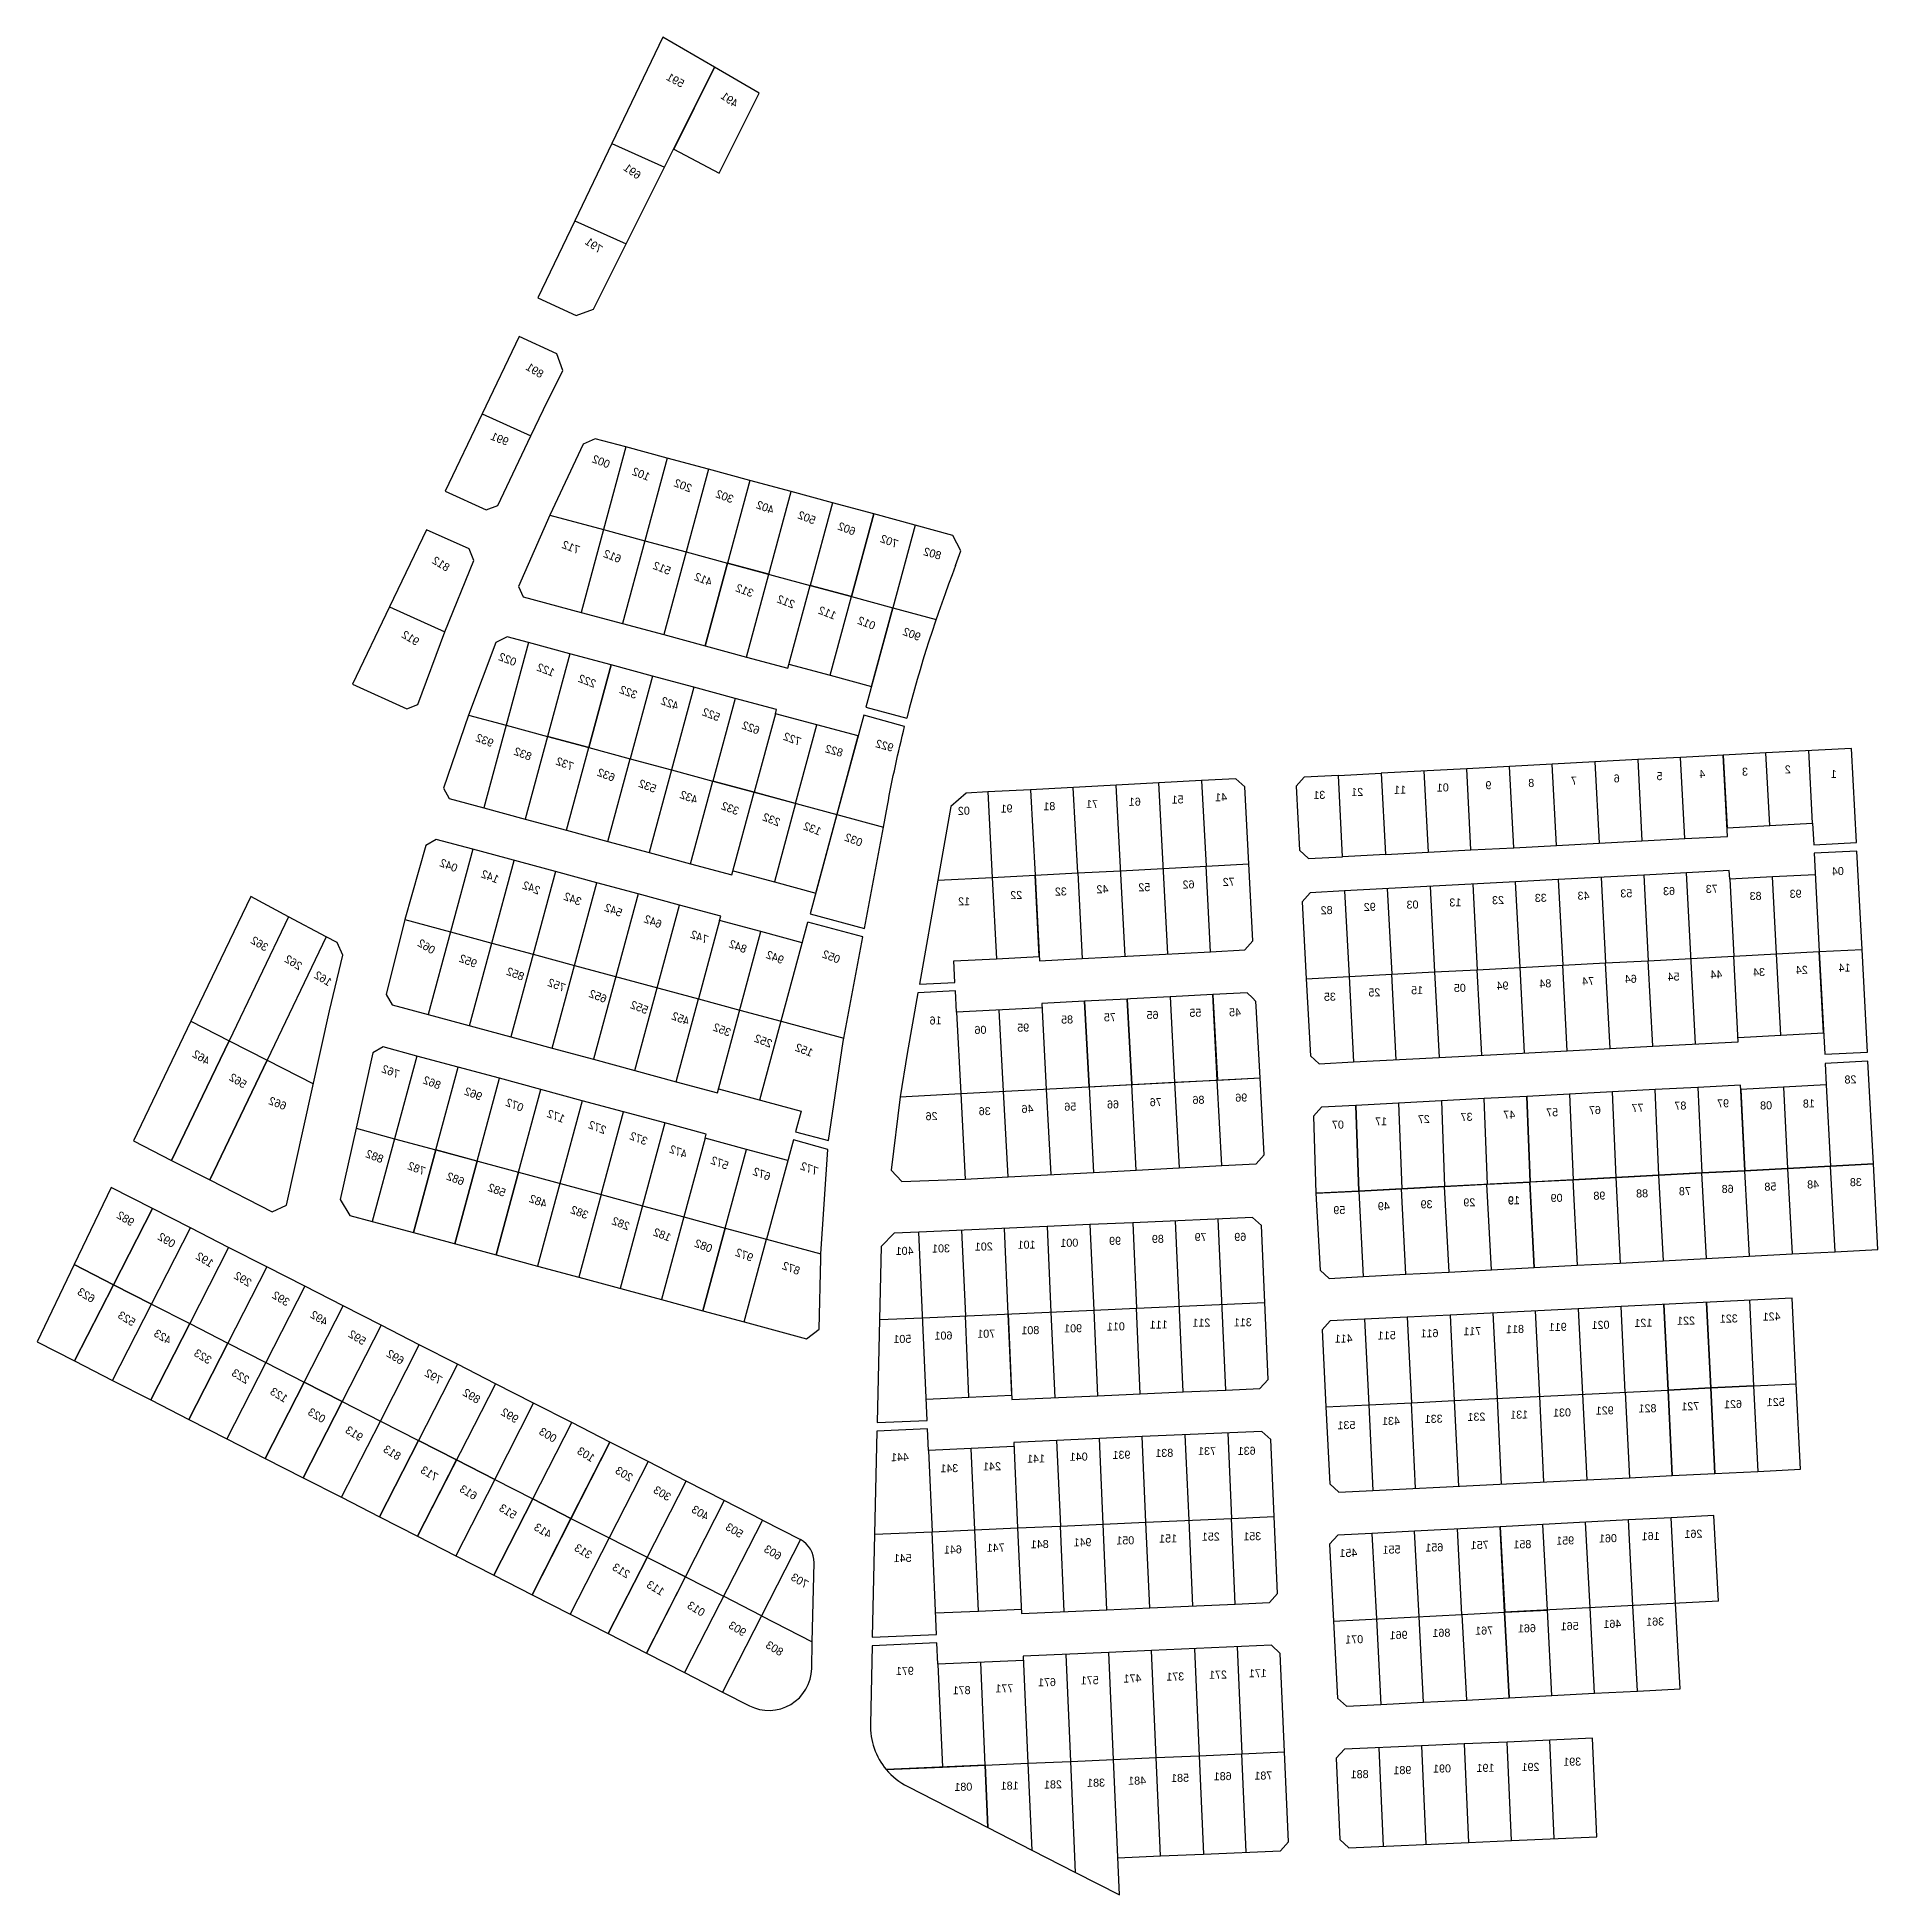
# Model space of a CAD drawing. Header units: metres. Extents: x 636710 to 637140, y 3301541 to 3301974.
import ezdxf

# ---------------------------------------------------------------- set-up
doc = ezdxf.new("R2010")
doc.units = ezdxf.units.M
doc.layers.add('ADim-tarh', color=252, linetype='Continuous')
doc.layers.add('poly', color=40, linetype='Continuous')
doc.styles.add('STYLE1', font='naskhd.shx', dxfattribs={"height": 0.7})

msp = doc.modelspace()

# ---------------------------------------------------------------- texts
at = {"layer": 'ADim-tarh', "style": 'STYLE1', "text_generation_flag": 2}
for s, height, rotation, p in [('591', 1.875, 332.0167, (636860.51, 3301962.6)), ('491', 1.875, 325.1123, (636872.93, 3301957.9)), ('691', 1.875, 325.1123, (636850.22, 3301941.14)), ('791', 1.875, 325.1123, (636841.23, 3301923.9)), ('891', 1.875, 328.7304, (636827.56, 3301894.77)), ('991', 1.875, 338.6128, (636819.67, 3301879.03)), ('002', 1.875, 338.6128, (636843.33, 3301873.74)), ('102', 1.875, 338.6128, (636852.67, 3301870.83)), ('202', 1.875, 338.6128, (636862.46, 3301868.14)), ('302', 1.875, 338.6128, (636872.21, 3301865.59)), ('402', 1.875, 338.6128, (636881.66, 3301863.05)), ('502', 1.875, 338.6128, (636891.38, 3301860.65)), ('602', 1.875, 338.6128, (636900.72, 3301858.05)), ('712', 1.875, 338.6128, (636836.29, 3301853.74)), ('702', 1.875, 338.6128, (636910.63, 3301855.14)), ('802', 1.875, 344.0481, (636920.87, 3301852.43)), ('812', 1.875, 328.7304, (636805.64, 3301849.6)), ('612', 1.875, 338.6128, (636845.96, 3301851.64)), ('512', 1.875, 338.6128, (636857.55, 3301848.86)), ('412', 1.875, 338.6128, (636867.21, 3301846.25)), ('312', 1.875, 338.6128, (636876.86, 3301843.64)), ('212', 1.875, 338.6128, (636886.52, 3301841.03)), ('112', 1.875, 338.6128, (636896.17, 3301838.42)), ('012', 1.875, 338.6128, (636905.34, 3301836.04)), ('912', 1.875, 328.7304, (636798.51, 3301832.29)), ('902', 1.875, 338.6128, (636915.91, 3301833.45)), ('022', 1.875, 338.6128, (636821.49, 3301827.56)), ('122', 1.875, 338.6128, (636830.42, 3301825.11)), ('222', 1.875, 338.6128, (636840.08, 3301822.5)), ('322', 1.875, 338.6128, (636849.73, 3301819.89)), ('422', 1.875, 338.6128, (636859.39, 3301817.29)), ('522', 1.875, 338.6128, (636869.04, 3301814.68)), ('932', 1.875, 338.6128, (636816.15, 3301808.65)), ('622', 1.875, 338.6128, (636878.31, 3301811.59)), ('722', 1.875, 338.6128, (636887.97, 3301808.98)), ('832', 1.875, 338.6128, (636825.06, 3301805.49)), ('822', 1.875, 344.0481, (636897.89, 3301806.39)), ('922', 1.875, 344.0481, (636909.69, 3301807.59)), ('732', 1.875, 338.6128, (636834.86, 3301803.19)), ('632', 1.875, 338.6128, (636844.52, 3301800.58)), ('5', 1.87, 1.4633, (637089.67, 3301801, 27.64)), ('4', 1.87, 1.4633, (637099.65, 3301801.52, 27.64)), ('3', 1.87, 1.4633, (637109.64, 3301802.05, 27.64)), ('2', 1.87, 1.4633, (637119.63, 3301802.58, 27.64)), ('1', 1.87, 1.4633, (637130.36, 3301801.5, 27.64)), ('532', 1.875, 338.6128, (636854.17, 3301797.98)), ('432', 1.875, 338.6128, (636863.82, 3301795.37)), ('31', 1.875, 1.4633, (637010.91, 3301796.62, 27.64)), ('21', 1.875, 1.4633, (637019.76, 3301797.31, 27.64)), ('11', 1.875, 1.4633, (637029.75, 3301797.84, 27.64)), ('01', 1.875, 1.4633, (637039.74, 3301798.37, 27.64)), ('9', 1.87, 1.4633, (637049.72, 3301798.89, 27.64)), ('8', 1.87, 1.4633, (637059.71, 3301799.42, 27.64)), ('7', 1.87, 1.4633, (637069.69, 3301799.95, 27.64)), ('6', 1.87, 1.4633, (637079.68, 3301800.47, 27.64)), ('332', 1.875, 338.6128, (636873.48, 3301792.76)), ('02', 1.875, 1.4633, (636927.87, 3301792.93, 27.64)), ('91', 1.875, 1.4633, (636937.86, 3301793.46, 27.64)), ('81', 1.875, 1.4633, (636947.84, 3301793.99, 27.64)), ('71', 1.875, 1.4633, (636957.83, 3301794.51, 27.64)), ('61', 1.875, 1.4633, (636967.81, 3301795.04, 27.64)), ('51', 1.875, 1.4633, (636977.8, 3301795.56, 27.64)), ('41', 1.875, 1.4633, (636987.96, 3301796.11, 27.64)), ('232', 1.875, 338.6128, (636883.13, 3301790.15)), ('132', 1.875, 338.6128, (636892.67, 3301788.03)), ('032', 1.875, 338.6128, (636902.32, 3301785.42)), ('042', 1.875, 338.6128, (636807.73, 3301779.45)), ('142', 1.875, 338.6128, (636817.39, 3301776.84)), ('242', 1.875, 338.6128, (636827.04, 3301774.23)), ('52', 1.875, 1.4633, (636970.02, 3301775.08, 27.64)), ('62', 1.875, 1.4633, (636980.36, 3301775.73, 27.64)), ('72', 1.875, 1.4633, (636989.74, 3301776.33, 27.64)), ('04', 1.875, 1.4633, (637132.02, 3301778.84, 27.64)), ('342', 1.875, 338.6128, (636836.69, 3301771.62)), ('12', 1.875, 1.4633, (636927.94, 3301771.8, 27.64)), ('22', 1.875, 1.4633, (636940.11, 3301773.26, 27.64)), ('32', 1.875, 1.4633, (636950.53, 3301774.08, 27.64)), ('42', 1.875, 1.4633, (636960.24, 3301774.62, 27.64)), ('03', 1.875, 1.4633, (637032.68, 3301771.02, 27.64)), ('13', 1.875, 1.4633, (637042.67, 3301771.54, 27.64)), ('23', 1.875, 1.4633, (637052.65, 3301772.07, 27.64)), ('33', 1.875, 1.4633, (637062.64, 3301772.6, 27.64)), ('43', 1.875, 1.4633, (637072.62, 3301773.12, 27.64)), ('53', 1.875, 1.4633, (637082.61, 3301773.65, 27.64)), ('63', 1.875, 1.4633, (637092.6, 3301774.18, 27.64)), ('73', 1.875, 1.4633, (637102.58, 3301774.7, 27.64)), ('83', 1.875, 1.4633, (637112.81, 3301773.04, 27.64)), ('93', 1.875, 1.4633, (637122.16, 3301773.55, 27.64)), ('542', 1.875, 338.6128, (636846.21, 3301769.01)), ('642', 1.875, 338.6128, (636855.45, 3301766.34)), ('82', 1.875, 1.4633, (637012.61, 3301769.72, 27.64)), ('92', 1.875, 1.4633, (637022.69, 3301770.49, 27.64)), ('362', 1.875, 328.7304, (636763.27, 3301760.9)), ('062', 1.875, 328.7304, (636802.24, 3301760.26)), ('742', 1.875, 338.6128, (636866.29, 3301762.75)), ('262', 1.875, 328.7304, (636771.16, 3301756.54)), ('952', 1.875, 338.6128, (636812.27, 3301757.14)), ('842', 1.875, 338.6128, (636875.3, 3301760.53)), ('942', 1.875, 338.6128, (636883.95, 3301758.01)), ('052', 1.875, 338.6128, (636897.09, 3301758.13)), ('162', 1.875, 328.7304, (636778.08, 3301752.78)), ('852', 1.875, 338.6128, (636823.3, 3301754.12)), ('64', 1.875, 1.4633, (637083.66, 3301753.68, 27.64)), ('54', 1.875, 1.4633, (637093.65, 3301754.2, 27.64)), ('44', 1.875, 1.4633, (637103.64, 3301754.73, 27.64)), ('34', 1.875, 1.4633, (637113.62, 3301755.26, 27.64)), ('24', 1.875, 1.4633, (637123.61, 3301755.78, 27.64)), ('14', 1.875, 1.4633, (637133.59, 3301756.31, 27.64)), ('752', 1.875, 338.6128, (636832.95, 3301751.51)), ('652', 1.875, 338.6128, (636842.6, 3301748.9)), ('35', 1.875, 1.4633, (637013.37, 3301749.51, 27.64)), ('25', 1.875, 1.4633, (637023.75, 3301750.52, 27.64)), ('15', 1.875, 1.4633, (637033.73, 3301751.04, 27.64)), ('05', 1.875, 1.4633, (637043.72, 3301751.57, 27.64)), ('94', 1.875, 1.4633, (637053.7, 3301752.1, 27.64)), ('84', 1.875, 1.4633, (637063.69, 3301752.62, 27.64)), ('74', 1.875, 1.4633, (637073.68, 3301753.15, 27.64)), ('552', 1.875, 338.6128, (636852.26, 3301746.3)), ('452', 1.875, 338.6128, (636861.91, 3301743.69)), ('75', 1.875, 1.4633, (636961.97, 3301744.72, 27.64)), ('65', 1.875, 1.4633, (636971.95, 3301745.25, 27.64)), ('55', 1.875, 1.4633, (636981.94, 3301745.77, 27.64)), ('45', 1.875, 1.4633, (636991.2, 3301745.89, 27.64)), ('352', 1.875, 338.6128, (636871.57, 3301741.08)), ('16', 1.875, 1.4633, (636921.27, 3301743.98, 27.64)), ('06', 1.875, 1.4633, (636931.75, 3301741.77, 27.64)), ('95', 1.875, 1.4633, (636941.74, 3301742.3, 27.64)), ('85', 1.875, 1.4633, (636951.98, 3301744.19, 27.64)), ('462', 1.875, 328.7304, (636749.65, 3301734.35)), ('252', 1.875, 338.6128, (636881.22, 3301738.47)), ('152', 1.875, 338.6128, (636890.75, 3301736.35)), ('762', 1.875, 338.6128, (636794.18, 3301731.34)), ('562', 1.875, 328.7304, (636758.21, 3301728.92)), ('862', 1.875, 338.6128, (636803.83, 3301728.73)), ('962', 1.875, 338.6128, (636813.48, 3301726.12)), ('28', 1.875, 1.4633, (637134.97, 3301730.2, 25.22)), ('662', 1.875, 338.6128, (636767.77, 3301723.89)), ('072', 1.875, 338.6128, (636823.14, 3301723.52)), ('46', 1.875, 1.4633, (636942.74, 3301723.33, 27.64)), ('56', 1.875, 1.4633, (636952.73, 3301723.85, 27.64)), ('66', 1.875, 1.4633, (636962.71, 3301724.38, 27.64)), ('76', 1.875, 1.4633, (636972.7, 3301724.91, 27.64)), ('86', 1.875, 1.4633, (636982.68, 3301725.43, 27.64)), ('96', 1.875, 1.4633, (636992.67, 3301725.96, 27.64)), ('67', 1.875, 1.4633, (637075.27, 3301723.04, 25.22)), ('77', 1.875, 1.4633, (637085.25, 3301723.57, 25.22)), ('87', 1.875, 1.4633, (637095.24, 3301724.09, 25.22)), ('97', 1.875, 1.4633, (637105.22, 3301724.62, 25.22)), ('08', 1.875, 1.4633, (637115.26, 3301724.15, 25.22)), ('18', 1.875, 1.4633, (637125.25, 3301724.59, 0.58)), ('172', 1.875, 338.6128, (636832.79, 3301720.91)), ('272', 1.875, 338.6128, (636842.45, 3301718.3)), ('26', 1.875, 1.4633, (636920.33, 3301721.63, 27.64)), ('36', 1.875, 1.4633, (636932.75, 3301722.8, 27.64)), ('07', 1.875, 1.4633, (637015.25, 3301719.64, 25.22)), ('17', 1.875, 1.4633, (637025.33, 3301720.41, 25.22)), ('27', 1.875, 1.4633, (637035.32, 3301720.94, 25.22)), ('37', 1.875, 1.4633, (637045.31, 3301721.46, 25.22)), ('47', 1.875, 1.4633, (637055.29, 3301721.99, 25.22)), ('57', 1.875, 1.4633, (637065.28, 3301722.52, 25.22)), ('372', 1.875, 338.6128, (636852.1, 3301715.69)), ('882', 1.875, 338.6128, (636790.44, 3301711.51)), ('782', 1.875, 338.6128, (636800.25, 3301708.7)), ('472', 1.875, 338.6128, (636861.37, 3301712.61)), ('572', 1.875, 338.6128, (636871.03, 3301710)), ('772', 1.875, 338.6128, (636891.96, 3301708.67)), ('682', 1.875, 338.6128, (636809.33, 3301706.27)), ('672', 1.875, 338.6128, (636880.87, 3301707.4)), ('48', 1.875, 1.4633, (637126.25, 3301705.7, 25.22)), ('38', 1.875, 1.4633, (637136.23, 3301706.23, 25.22)), ('582', 1.875, 338.6128, (636818.98, 3301703.66)), ('482', 1.875, 338.6128, (636828.63, 3301701.05)), ('29', 1.875, 0.9732, (637045.94, 3301701.49, 25.22)), ('19', 1.875, 1.4633, (637056.35, 3301702.02, 25.22)), ('19', 1.875, 1.4633, (637056.35, 3301701.93, 0.58)), ('09', 1.875, 1.4633, (637066.33, 3301702.54, 25.22)), ('98', 1.875, 1.4633, (637076.32, 3301703.07, 25.22)), ('88', 1.875, 1.4633, (637086.3, 3301703.6, 25.22)), ('78', 1.875, 1.4633, (637096.29, 3301704.12, 25.22)), ('68', 1.875, 1.4633, (637106.28, 3301704.65, 25.22)), ('58', 1.875, 1.4633, (637116.26, 3301705.18, 25.22)), ('982', 1.875, 328.7304, (636731.96, 3301696.73)), ('382', 1.875, 338.6128, (636838.29, 3301698.45)), ('282', 1.875, 338.6128, (636847.94, 3301695.84)), ('59', 1.875, 0.9732, (637015.57, 3301699.69, 25.22)), ('49', 1.875, 0.9732, (637025.96, 3301700.61, 25.22)), ('39', 1.875, 0.9732, (637035.95, 3301701.05, 25.22)), ('092', 1.875, 328.7304, (636741.55, 3301691.7)), ('182', 1.875, 338.6128, (636857.6, 3301693.23)), ('99', 1.875, 0.9732, (636963.19, 3301692.51)), ('89', 1.875, 0.9732, (636973.18, 3301692.96)), ('79', 1.875, 0.9732, (636983.17, 3301693.4)), ('69', 1.875, 0.9732, (636992.43, 3301693.43)), ('192', 1.875, 328.7304, (636750.45, 3301687.15)), ('082', 1.875, 338.6128, (636867.25, 3301690.62)), ('972', 1.875, 338.6128, (636876.79, 3301688.5)), ('401', 1.875, 0.9732, (636914.72, 3301690.17)), ('301', 1.875, 0.9732, (636923.23, 3301690.75)), ('201', 1.875, 0.9732, (636933.22, 3301691.19)), ('101', 1.875, 0.9732, (636943.21, 3301691.63)), ('001', 1.875, 0.9732, (636953.2, 3301692.07)), ('292', 1.875, 328.7304, (636759.36, 3301682.6)), ('872', 1.875, 338.6128, (636887.73, 3301685.4)), ('623', 1.875, 328.7304, (636722.79, 3301678.85)), ('392', 1.875, 328.7304, (636768.26, 3301678.05)), ('492', 1.875, 328.7304, (636777.17, 3301673.5)), ('523', 1.875, 328.7304, (636732.23, 3301673.38)), ('423', 1.875, 328.7304, (636740.64, 3301669.13)), ('701', 1.875, 0.9732, (636933.79, 3301670.84)), ('801', 1.875, 0.9732, (636944.09, 3301671.65)), ('901', 1.875, 0.9732, (636954.08, 3301672.09)), ('011', 1.875, 0.9732, (636964.07, 3301672.53)), ('111', 1.875, 0.9732, (636974.06, 3301672.97)), ('211', 1.875, 0.9732, (636984.05, 3301673.42)), ('311', 1.875, 0.9732, (636993.73, 3301673.49)), ('611', 1.875, 1.2573, (637037.34, 3301670.95)), ('711', 1.875, 1.2573, (637047.32, 3301671.44)), ('811', 1.875, 1.2573, (637057.31, 3301671.93)), ('911', 1.875, 1.2573, (637067.3, 3301672.42)), ('021', 1.875, 1.2573, (637077.29, 3301672.91)), ('121', 1.875, 1.2573, (637087.28, 3301673.4)), ('221', 1.875, 1.2573, (637097.26, 3301673.89)), ('321', 1.875, 1.2573, (637107.25, 3301674.38)), ('421', 1.875, 1.2573, (637117.24, 3301674.87)), ('592', 1.875, 328.7304, (636786.08, 3301668.96)), ('501', 1.875, 0.9732, (636914.19, 3301669.61)), ('601', 1.875, 0.9732, (636923.8, 3301670.4)), ('411', 1.875, 1.2573, (637017.26, 3301669.72)), ('511', 1.875, 1.2573, (637027.35, 3301670.46)), ('323', 1.875, 328.7304, (636750.02, 3301664.53)), ('692', 1.875, 328.7304, (636794.98, 3301664.41)), ('223', 1.875, 328.7304, (636758.83, 3301659.92)), ('792', 1.875, 328.7304, (636803.89, 3301659.86)), ('123', 1.875, 328.7304, (636767.8, 3301655.56)), ('892', 1.875, 328.7304, (636812.79, 3301655.31)), ('721', 1.875, 1.2573, (637098.24, 3301653.91)), ('621', 1.875, 1.2573, (637108.23, 3301654.41)), ('521', 1.875, 1.2573, (637118.22, 3301654.9)), ('023', 1.875, 328.7304, (636776.62, 3301650.78)), ('992', 1.875, 328.7304, (636821.7, 3301650.76)), ('531', 1.875, 1.2573, (637017.94, 3301649.51)), ('431', 1.875, 1.2573, (637028.33, 3301650.48)), ('331', 1.875, 1.2573, (637038.32, 3301650.97)), ('231', 1.875, 1.2573, (637048.31, 3301651.46)), ('131', 1.875, 1.2573, (637058.29, 3301651.95)), ('031', 1.875, 1.2573, (637068.28, 3301652.44)), ('921', 1.875, 1.2573, (637078.27, 3301652.93)), ('821', 1.875, 1.2573, (637088.26, 3301653.42)), ('913', 1.875, 328.7304, (636785.38, 3301646.55)), ('003', 1.875, 328.7304, (636830.61, 3301646.22)), ('813', 1.875, 328.7304, (636794.23, 3301642.09)), ('103', 1.875, 328.7304, (636839.51, 3301641.67)), ('441', 1.875, 0.9732, (636913.63, 3301642.03)), ('141', 1.875, 0.9732, (636945.41, 3301641.68)), ('041', 1.875, 0.9732, (636955.4, 3301642.12)), ('931', 1.875, 0.9732, (636965.39, 3301642.56)), ('831', 1.875, 0.9732, (636975.38, 3301643)), ('731', 1.875, 0.9732, (636985.37, 3301643.45)), ('631', 1.875, 0.9732, (636994.63, 3301643.48)), ('713', 1.875, 328.7304, (636802.94, 3301637.22)), ('203', 1.875, 328.7304, (636848.42, 3301637.12)), ('341', 1.875, 0.9732, (636925.16, 3301639.43)), ('241', 1.875, 0.9732, (636935.15, 3301639.87)), ('613', 1.875, 328.7304, (636812.05, 3301632.82)), ('303', 1.875, 328.7304, (636857.32, 3301632.57)), ('513', 1.875, 328.7304, (636821.28, 3301628.36)), ('403', 1.875, 328.7304, (636866.23, 3301628.02)), ('413', 1.875, 328.7304, (636829.44, 3301623.87)), ('503', 1.875, 328.7304, (636874.18, 3301623.94)), ('251', 1.875, 0.9732, (636986.25, 3301623.46)), ('351', 1.875, 0.9732, (636995.93, 3301623.54)), ('061', 1.875, 1.438, (637079.02, 3301623.08)), ('161', 1.875, 1.438, (637089.01, 3301623.61)), ('261', 1.875, 1.438, (637098.99, 3301624.13)), ('313', 1.875, 328.7304, (636838.86, 3301619.06)), ('603', 1.875, 328.7304, (636883.16, 3301618.77)), ('641', 1.875, 0.9732, (636926, 3301620.45)), ('741', 1.875, 0.9732, (636935.99, 3301620.89)), ('841', 1.875, 0.9732, (636946.29, 3301621.7)), ('941', 1.875, 0.9732, (636956.28, 3301622.14)), ('051', 1.875, 0.9732, (636966.27, 3301622.58)), ('151', 1.875, 0.9732, (636976.26, 3301623.02)), ('451', 1.875, 1.438, (637018.39, 3301619.68)), ('551', 1.875, 1.438, (637028.47, 3301620.44)), ('651', 1.875, 1.438, (637038.46, 3301620.96)), ('751', 1.875, 1.438, (637049.06, 3301621.52)), ('851', 1.875, 0.9732, (637059.02, 3301621.67)), ('951', 1.875, 1.438, (637069.03, 3301622.56)), ('213', 1.875, 328.7304, (636847.73, 3301614.54)), ('541', 1.875, 0.9732, (636914.26, 3301618.46)), ('113', 1.875, 328.7304, (636855.75, 3301610.47)), ('703', 1.875, 328.7304, (636889.43, 3301612.2)), ('013', 1.875, 328.7304, (636865.25, 3301605.62)), ('903', 1.875, 328.7304, (636874.88, 3301600.97)), ('761', 1.875, 1.438, (637050.1, 3301601.54)), ('661', 1.875, 1.438, (637060.09, 3301602.07)), ('561', 1.875, 1.438, (637070.08, 3301602.59)), ('461', 1.875, 1.438, (637080.06, 3301603.11)), ('361', 1.875, 1.438, (637090.05, 3301603.63)), ('803', 1.875, 328.7304, (636883.56, 3301596.38)), ('071', 1.875, 1.438, (637019.75, 3301599.49)), ('961', 1.875, 1.438, (637030.13, 3301600.5)), ('861', 1.875, 1.438, (637040.12, 3301601.02)), ('971', 1.875, 0.9732, (636914.78, 3301592.1)), ('671', 1.875, 0.9732, (636947.97, 3301589.47)), ('571', 1.875, 0.9732, (636957.96, 3301589.91)), ('471', 1.875, 0.9732, (636967.95, 3301590.35)), ('371', 1.875, 0.9732, (636977.94, 3301590.79)), ('271', 1.875, 0.9732, (636987.93, 3301591.23)), ('171', 1.875, 0.9732, (636997.23, 3301591.56)), ('871', 1.875, 0.9732, (636928.04, 3301587.59)), ('771', 1.875, 0.9732, (636938.03, 3301588.03)), ('581', 1.875, 0.9732, (636979.06, 3301567.12)), ('681', 1.875, 0.9732, (636989.02, 3301567.52)), ('781', 1.875, 0.9732, (636998.52, 3301567.67)), ('881', 1.875, 0.9732, (637021.01, 3301567.99)), ('981', 1.875, 0.9732, (637031, 3301568.94)), ('091', 1.875, 0.9732, (637040.25, 3301569.32)), ('191', 1.875, 0.9732, (637050.41, 3301569.46)), ('291', 1.875, 0.9732, (637060.93, 3301569.68)), ('391', 1.875, 0.9732, (637070.67, 3301570.91)), ('081', 1.875, 0.9732, (636928.44, 3301565.05)), ('181', 1.875, 0.9732, (636939.26, 3301565.33)), ('281', 1.875, 0.9732, (636949.37, 3301565.6)), ('381', 1.875, 0.9732, (636959.45, 3301566)), ('481', 1.875, 0.9732, (636969.04, 3301566.49))]:
    msp.add_text(s, height=height, rotation=rotation, dxfattribs=at).set_placement(p)

# ---------------------------------------------------------------- linework, layer by layer
at = {"layer": 'poly'}
for p, q in [((637133.78, 3301808.4), (637113.81, 3301807.35)), ((637043.91, 3301803.66), (637023.94, 3301802.61)), ((636868.9, 3301727.97), (636879.07, 3301765.63)), ((636837.33, 3301726.14), (636818.02, 3301731.36)), ((636856.64, 3301720.93), (636846.21, 3301682.31)), ((636945.91, 3301696.77), (636915.94, 3301695.44)), ((636917.88, 3301651.48), (636915.94, 3301695.44)), ((637119.92, 3301680.02), (637079.97, 3301678.06)), ((636996.07, 3301648.93), (636968.1, 3301647.7)), ((637051.73, 3301626.67), (637031.75, 3301625.63)), ((636998.28, 3301598.98), (636970.31, 3301597.74))]:
    msp.add_line(p, q, dxfattribs=at)
for points in [[(636868.25, 3301967.42), (636856.15, 3301974.46), (636844.24, 3301949.63), (636856.56, 3301944.07), (636868.25, 3301967.42)], [(636878.64, 3301961.37), (636868.25, 3301967.42), (636858.68, 3301948.31), (636869.29, 3301942.69), (636878.64, 3301961.37)], [(636844.24, 3301949.63), (636835.59, 3301931.59), (636847.6, 3301926.17), (636856.56, 3301944.07)], [(636835.59, 3301931.59), (636826.93, 3301913.56), (636835.9, 3301909.5), (636839.98, 3301910.95), (636847.6, 3301926.17)], [(636832.81, 3301896.64), (636831.42, 3301900.55), (636822.61, 3301904.54), (636813.95, 3301886.5), (636825.32, 3301881.37), (636828.25, 3301887.51), (636832.81, 3301896.64)], [(636813.95, 3301886.5), (636805.3, 3301868.46), (636814.89, 3301864.13), (636817.57, 3301865.11), (636825.32, 3301881.37)], [(636847.48, 3301878.78), (636840.35, 3301880.7), (636837.57, 3301879.41), (636829.75, 3301862.85), (636842.26, 3301859.47)], [(636857.13, 3301876.17), (636847.48, 3301878.78), (636842.26, 3301859.47), (636851.92, 3301856.86)], [(636857.13, 3301876.17), (636846.7, 3301837.55), (636856.36, 3301834.95)], [(636866.79, 3301873.56), (636856.36, 3301834.95), (636866.01, 3301832.34), (636871.23, 3301851.65)], [(636866.79, 3301873.56), (636857.13, 3301876.17)], [(636876.44, 3301870.95), (636866.79, 3301873.56)], [(636880.88, 3301849.04), (636886.09, 3301868.35), (636876.44, 3301870.95), (636871.23, 3301851.65), (636890.53, 3301846.43)], [(636895.75, 3301865.74), (636886.09, 3301868.35)], [(636905.4, 3301863.13), (636895.75, 3301865.74), (636890.53, 3301846.43), (636900.19, 3301843.82), (636905.4, 3301863.13)], [(636811.98, 3301852.28), (636810.9, 3301854.96), (636800.97, 3301859.45), (636792.32, 3301841.41), (636805.21, 3301835.58), (636811.98, 3301852.28)], [(636829.75, 3301862.85), (636822.41, 3301846.16), (636823.53, 3301843.81), (636837.05, 3301840.16)], [(636842.26, 3301859.47), (636837.05, 3301840.16), (636846.7, 3301837.55)], [(636915.06, 3301860.52), (636905.4, 3301863.13), (636900.19, 3301843.82), (636909.84, 3301841.22)], [(636851.92, 3301856.86), (636861.57, 3301854.25)], [(636861.57, 3301854.25), (636871.23, 3301851.65)], [(636880.88, 3301849.04), (636871.23, 3301851.65), (636866.01, 3301832.34), (636875.66, 3301829.73), (636880.88, 3301849.04)], [(636875.66, 3301829.73), (636885.32, 3301827.12), (636890.53, 3301846.43)], [(636885.58, 3301828.09), (636895.23, 3301825.48), (636900.19, 3301843.82), (636890.53, 3301846.43)], [(636792.32, 3301841.41), (636783.66, 3301823.37), (636796.38, 3301817.63), (636798.9, 3301818.68), (636805.21, 3301835.58)], [(636895.23, 3301825.48), (636904.89, 3301822.87), (636909.84, 3301841.22)], [(636824.79, 3301833.11), (636819.75, 3301834.47), (636817.12, 3301833.12), (636810.77, 3301816.18), (636819.57, 3301813.81)], [(636824.79, 3301833.11), (636814.36, 3301794.5), (636824.01, 3301791.89)], [(636834.44, 3301830.51), (636824.01, 3301791.89), (636833.66, 3301789.28), (636838.88, 3301808.59), (636829.23, 3301811.2)], [(636834.44, 3301830.51), (636824.79, 3301833.11)], [(636829.23, 3301811.2), (636838.88, 3301808.59), (636844.09, 3301827.9), (636834.44, 3301830.51)], [(636853.75, 3301825.29), (636844.09, 3301827.9), (636838.88, 3301808.59), (636848.53, 3301805.98)], [(636863.4, 3301822.68), (636853.75, 3301825.29), (636848.53, 3301805.98), (636858.19, 3301803.38)], [(636873.06, 3301820.08), (636863.4, 3301822.68), (636858.19, 3301803.38), (636867.84, 3301800.77)], [(636810.77, 3301816.18), (636804.92, 3301799.11), (636806.21, 3301796.7), (636814.36, 3301794.5)], [(636882.45, 3301816.5), (636882.71, 3301817.47), (636873.06, 3301820.08), (636867.84, 3301800.77), (636877.5, 3301798.16)], [(636887.15, 3301795.55), (636892.1, 3301813.9), (636882.45, 3301816.5), (636877.5, 3301798.16), (636896.8, 3301792.95)], [(636819.57, 3301813.81), (636829.23, 3301811.2)], [(636901.76, 3301811.29), (636892.1, 3301813.9)], [(636887.15, 3301795.55), (636882.2, 3301777.21), (636891.85, 3301774.6), (636901.76, 3301811.29)], [(637114.71, 3301790.37), (637113.81, 3301807.35), (637103.83, 3301806.82), (637104.72, 3301789.84), (637124.69, 3301790.9)], [(637124.69, 3301790.9), (637123.8, 3301807.87)], [(637124.69, 3301790.9), (637124.96, 3301785.9), (637134.94, 3301786.43), (637133.78, 3301808.4)], [(636833.66, 3301789.28), (636843.32, 3301786.68), (636848.53, 3301805.98)], [(636858.19, 3301803.38), (636852.97, 3301784.07), (636862.63, 3301781.46), (636867.84, 3301800.77)], [(637033.92, 3301803.14), (637034.92, 3301784.16)], [(637044.91, 3301784.69), (637054.9, 3301785.21), (637053.89, 3301804.19), (637043.91, 3301803.66)], [(637044.91, 3301784.69), (637043.91, 3301803.66)], [(637054.9, 3301785.21), (637064.88, 3301785.74), (637063.88, 3301804.71), (637053.89, 3301804.19)], [(637073.87, 3301805.24), (637063.88, 3301804.71)], [(637083.85, 3301805.77), (637073.87, 3301805.24), (637074.87, 3301786.27), (637094.84, 3301787.32)], [(637094.84, 3301787.32), (637093.84, 3301806.29), (637083.85, 3301805.77), (637084.85, 3301786.79)], [(637094.84, 3301787.32), (637104.83, 3301787.85), (637103.83, 3301806.82), (637093.84, 3301806.29)], [(636862.63, 3301781.46), (636872.28, 3301778.85), (636877.5, 3301798.16), (636867.84, 3301800.77)], [(636942.03, 3301798.75), (636932.04, 3301798.23), (636933.09, 3301778.26), (636943.08, 3301778.78)], [(636962, 3301799.81), (636942.03, 3301798.75), (636943.08, 3301778.78), (636953.07, 3301779.31), (636952.01, 3301799.28)], [(636971.99, 3301800.33), (636962, 3301799.81)], [(636964.11, 3301759.86), (636962, 3301799.81)], [(636981.97, 3301800.86), (636971.99, 3301800.33)], [(636974.09, 3301760.39), (636971.99, 3301800.33)], [(636992.06, 3301799.39), (636989.96, 3301801.28), (636981.97, 3301800.86), (636983.03, 3301780.89), (636993.01, 3301781.41), (636992.06, 3301799.39)], [(637014, 3301802.08), (637013.99, 3301802.08), (637005.98, 3301801.66), (637004.11, 3301799.6), (637004.84, 3301784.62), (637006.94, 3301782.72), (637014.93, 3301783.11), (637014, 3301802.08)], [(637014, 3301802.08), (637013.99, 3301802.08), (637023.94, 3301802.61), (637024.94, 3301783.63), (637014.93, 3301783.11), (637014, 3301802.08)], [(636887.15, 3301795.55), (636877.5, 3301798.16)], [(636932.04, 3301798.23), (636926.97, 3301797.96), (636923.45, 3301794.85), (636920.38, 3301777.59), (636933.09, 3301778.26)], [(636896.8, 3301792.95), (636890.55, 3301769.78), (636903.23, 3301766.35), (636907.65, 3301790.02)], [(636811.75, 3301784.84), (636803.23, 3301787.14), (636800.76, 3301785.74), (636795.88, 3301768.41), (636806.53, 3301765.54)], [(636843.32, 3301786.68), (636852.97, 3301784.07)], [(637064.88, 3301785.74), (637074.87, 3301786.27)], [(636831.06, 3301779.63), (636811.75, 3301784.84), (636806.53, 3301765.54), (636816.19, 3301762.93)], [(636810.97, 3301743.62), (636821.4, 3301782.24)], [(636984.08, 3301760.92), (636992.07, 3301761.34), (636993.96, 3301763.44), (636993.01, 3301781.41)], [(637024.94, 3301783.63), (637044.91, 3301784.69)], [(637135.05, 3301784.43), (637125.06, 3301783.91), (637126.27, 3301760.94), (637136.26, 3301761.46), (637135.05, 3301784.43)], [(636825.84, 3301760.32), (636820.63, 3301741.01), (636830.28, 3301738.41), (636840.71, 3301777.02)], [(636840.71, 3301777.02), (636831.06, 3301779.63), (636825.84, 3301760.32), (636835.5, 3301757.71)], [(636850.36, 3301774.41), (636840.71, 3301777.02)], [(636872.54, 3301779.82), (636882.2, 3301777.21)], [(636920.38, 3301777.59), (636916.07, 3301753.32), (636924.37, 3301753.76), (636924.11, 3301758.76), (636934.09, 3301759.28)], [(636933.09, 3301778.26), (636934.09, 3301759.28), (636944.08, 3301759.81), (636943.08, 3301778.78)], [(636943.08, 3301778.78), (636944.13, 3301758.81), (636954.12, 3301759.34)], [(636953.07, 3301779.31), (636963.05, 3301779.84)], [(636953.07, 3301779.31), (636954.12, 3301759.34), (636984.08, 3301760.92)], [(636963.05, 3301779.84), (636973.04, 3301780.36)], [(636973.04, 3301780.36), (636983.03, 3301780.89)], [(636984.08, 3301760.92), (636983.03, 3301780.89)], [(637055.32, 3301777.23), (637015.37, 3301775.12), (637016.42, 3301755.15), (637026.41, 3301755.67)], [(637045.33, 3301776.7), (637046.38, 3301756.73), (637056.37, 3301757.25), (637055.32, 3301777.23)], [(637065.3, 3301777.75), (637055.32, 3301777.23)], [(637085.27, 3301778.8), (637065.3, 3301777.75), (637066.36, 3301757.78)], [(637075.29, 3301778.28), (637076.34, 3301758.31), (637086.33, 3301758.83)], [(637095.26, 3301779.33), (637085.27, 3301778.8), (637086.33, 3301758.83), (637096.31, 3301759.36)], [(637105.35, 3301777.86), (637105.25, 3301779.86), (637095.26, 3301779.33)], [(637097.37, 3301739.39), (637095.26, 3301779.33)], [(637115.34, 3301778.39), (637105.35, 3301777.86), (637106.3, 3301759.89), (637116.29, 3301760.41), (637115.34, 3301778.39)], [(637125.32, 3301778.91), (637115.34, 3301778.39)], [(636768.71, 3301769.1), (636759.89, 3301773.81), (636745.91, 3301744.68), (636754.82, 3301740.13)], [(636850.36, 3301774.41), (636839.93, 3301735.8), (636849.59, 3301733.19), (636860.02, 3301771.81)], [(636860.02, 3301771.81), (636850.36, 3301774.41)], [(637015.37, 3301775.12), (637007.38, 3301774.7), (637005.49, 3301772.6), (637006.44, 3301754.62), (637016.42, 3301755.15)], [(637025.36, 3301775.65), (637026.41, 3301755.67), (637036.4, 3301756.2)], [(637035.34, 3301776.17), (637036.4, 3301756.2), (637046.38, 3301756.73)], [(636777.54, 3301764.38), (636768.71, 3301769.1), (636754.82, 3301740.13), (636763.73, 3301735.58)], [(636795.88, 3301768.41), (636791.49, 3301750.95), (636792.93, 3301748.49), (636801.32, 3301746.23)], [(636869.41, 3301768.23), (636869.67, 3301769.2), (636860.02, 3301771.81)], [(636879.07, 3301765.63), (636869.41, 3301768.23), (636864.46, 3301749.89), (636874.11, 3301747.28)], [(636778.32, 3301747.15), (636781.37, 3301760.15), (636780.06, 3301763.04), (636777.54, 3301764.38), (636763.73, 3301735.58), (636774.52, 3301730.07)], [(636806.53, 3301765.54), (636801.32, 3301746.23), (636820.63, 3301741.01)], [(636878.81, 3301726.33), (636890.02, 3301767.85)], [(636888.72, 3301763.02), (636879.07, 3301765.63)], [(636883.77, 3301744.68), (636898.45, 3301740.71), (636902.87, 3301764.38), (636890.02, 3301767.85)], [(636816.19, 3301762.93), (636825.84, 3301760.32)], [(637096.31, 3301759.36), (637106.3, 3301759.89)], [(637107.35, 3301739.91), (637106.3, 3301759.89)], [(637107.3, 3301740.91), (637117.29, 3301741.44), (637116.29, 3301760.41)], [(637116.29, 3301760.41), (637126.27, 3301760.94)], [(637117.29, 3301741.44), (637127.27, 3301741.96), (637126.27, 3301760.94)], [(637126.27, 3301760.94), (637127.54, 3301736.97), (637137.52, 3301737.5), (637136.26, 3301761.46)], [(636835.5, 3301757.71), (636864.46, 3301749.89)], [(637016.42, 3301755.15), (637017.48, 3301735.18), (637037.45, 3301736.23)], [(637027.46, 3301735.7), (637026.41, 3301755.67)], [(637036.4, 3301756.2), (637037.45, 3301736.23), (637067.41, 3301737.81)], [(637047.44, 3301736.75), (637046.38, 3301756.73)], [(637056.37, 3301757.25), (637076.34, 3301758.31)], [(637057.42, 3301737.28), (637056.37, 3301757.25)], [(637067.41, 3301737.81), (637066.36, 3301757.78)], [(637067.41, 3301737.81), (637077.39, 3301738.33), (637076.34, 3301758.31)], [(637077.39, 3301738.33), (637087.38, 3301738.86), (637086.33, 3301758.83)], [(636924.74, 3301746.77), (636924.48, 3301751.77), (636915.71, 3301751.3), (636913.2, 3301737.19), (636911.58, 3301727.05), (636925.74, 3301727.8)], [(636984.6, 3301750.92), (636974.62, 3301750.4), (636975.67, 3301730.43), (636985.66, 3301730.96), (636984.6, 3301750.92)], [(636994.77, 3301748.1), (636994.67, 3301749.33), (636993.9, 3301750.18), (636992.6, 3301751.34), (636984.64, 3301750.93), (636984.65, 3301750.85), (636985.68, 3301730.96), (636995.64, 3301731.48), (636994.77, 3301748.1)], [(637006.44, 3301754.62), (637007.39, 3301736.65), (637009.49, 3301734.75), (637017.48, 3301735.18)], [(636763.73, 3301735.58), (636750.31, 3301707.63), (636764.88, 3301700.19), (636768.21, 3301701.75), (636778.32, 3301747.15)], [(636849.59, 3301733.19), (636859.24, 3301730.58), (636864.46, 3301749.89)], [(636874.11, 3301747.28), (636883.77, 3301744.68)], [(636944.71, 3301747.83), (636924.74, 3301746.77), (636925.74, 3301727.8), (636995.64, 3301731.48)], [(636935.73, 3301728.33), (636934.73, 3301747.3)], [(636955.7, 3301729.38), (636954.65, 3301749.35), (636944.66, 3301748.82), (636945.71, 3301728.85)], [(636964.63, 3301749.88), (636954.65, 3301749.35), (636955.7, 3301729.38), (636965.69, 3301729.9), (636964.63, 3301749.88)], [(636974.62, 3301750.4), (636965.38, 3301749.91), (636964.63, 3301749.85), (636965.69, 3301729.9), (636975.67, 3301730.43)], [(636745.91, 3301744.68), (636732.5, 3301716.73), (636741.4, 3301712.18), (636754.82, 3301740.13)], [(636754.82, 3301740.13), (636741.4, 3301712.18), (636750.31, 3301707.63), (636763.73, 3301735.58)], [(636798.71, 3301736.57), (636790.79, 3301738.71), (636788.42, 3301737.28), (636784.5, 3301719.7), (636793.5, 3301717.27)], [(636830.28, 3301738.41), (636839.93, 3301735.8)], [(636888.47, 3301723.73), (636887.16, 3301718.9), (636894.87, 3301716.82), (636898.3, 3301739.92), (636898.45, 3301740.71)], [(637087.38, 3301738.86), (637107.35, 3301739.91)], [(636808.37, 3301733.97), (636798.71, 3301736.57), (636793.5, 3301717.27), (636803.15, 3301714.66), (636808.37, 3301733.97)], [(636812.8, 3301712.05), (636818.02, 3301731.36), (636808.37, 3301733.97)], [(637137.64, 3301735.35), (637127.65, 3301734.82), (637127.91, 3301729.83), (637128.88, 3301710.86), (637138.9, 3301711.38), (637137.64, 3301735.35)], [(636859.24, 3301730.58), (636868.9, 3301727.97)], [(636955.7, 3301729.38), (636956.75, 3301709.41), (636986.71, 3301710.99)], [(636966.74, 3301709.93), (636965.69, 3301729.9)], [(636975.67, 3301730.43), (636976.72, 3301710.46)], [(636986.71, 3301710.99), (636985.66, 3301730.96)], [(636986.71, 3301710.99), (636994.7, 3301711.41), (636996.59, 3301713.51), (636995.64, 3301731.48)], [(637097.9, 3301729.25), (637087.92, 3301728.72)], [(637107.95, 3301728.62), (637107.89, 3301729.78), (637097.9, 3301729.25), (637098.84, 3301709.27), (637108.85, 3301709.8), (637107.95, 3301728.62)], [(637117.93, 3301729.31), (637107.94, 3301728.78), (637108.85, 3301709.8), (637118.87, 3301710.33)], [(637127.91, 3301729.83), (637117.93, 3301729.31), (637118.87, 3301710.33), (637128.88, 3301710.86)], [(636822.46, 3301709.44), (636827.67, 3301728.75)], [(636841.77, 3301704.23), (636846.98, 3301723.54), (636837.33, 3301726.14), (636832.11, 3301706.84)], [(636869.16, 3301728.94), (636888.47, 3301723.73)], [(636911.58, 3301727.05), (636909.51, 3301709.88), (636911.94, 3301707.28), (636926.79, 3301707.83)], [(636925.74, 3301727.8), (636926.79, 3301707.83), (636936.78, 3301708.35), (636935.73, 3301728.33)], [(636945.71, 3301728.85), (636946.77, 3301708.88)], [(637018.01, 3301725.04), (637010.02, 3301724.62), (637008.13, 3301722.52), (637008.7, 3301704.52), (637018.71, 3301705.05), (637018.01, 3301725.04)], [(637047.97, 3301726.62), (637018.01, 3301725.04), (637018.71, 3301705.05), (637028.73, 3301705.58)], [(637028, 3301725.57), (637028.73, 3301705.58), (637038.74, 3301706.1)], [(637037.99, 3301726.09), (637038.74, 3301706.1), (637048.76, 3301706.63), (637047.97, 3301726.62)], [(637048.76, 3301706.63), (637058.63, 3301707.15), (637058.77, 3301707.16), (637057.96, 3301727.14), (637047.97, 3301726.62)], [(637067.94, 3301727.67), (637057.96, 3301727.14), (637058.77, 3301707.16), (637068.79, 3301707.69)], [(637077.93, 3301728.2), (637067.94, 3301727.67), (637068.79, 3301707.69), (637078.81, 3301708.22), (637077.93, 3301728.2)], [(637078.81, 3301708.22), (637088.82, 3301708.74), (637087.92, 3301728.72), (637077.93, 3301728.2)], [(636856.64, 3301720.93), (636846.98, 3301723.54)], [(636866.03, 3301717.36), (636866.29, 3301718.32), (636856.64, 3301720.93)], [(636784.5, 3301719.7), (636780.8, 3301703.08), (636783.04, 3301699.37), (636788.28, 3301697.96)], [(636793.5, 3301717.27), (636788.28, 3301697.96), (636797.93, 3301695.35), (636803.15, 3301714.66)], [(636875.68, 3301714.75), (636866.03, 3301717.36), (636861.07, 3301699.01), (636870.73, 3301696.41), (636875.68, 3301714.75)], [(636894.65, 3301714.73), (636886.64, 3301716.97), (636880.38, 3301693.8), (636893.07, 3301690.37), (636894.65, 3301714.73)], [(636807.59, 3301692.74), (636812.8, 3301712.05), (636803.15, 3301714.66), (636797.93, 3301695.35), (636817.24, 3301690.13)], [(636803.15, 3301714.66), (636822.46, 3301709.44)], [(636812.8, 3301712.05), (636807.59, 3301692.74)], [(636885.34, 3301712.14), (636875.68, 3301714.75)], [(636817.24, 3301690.13), (636822.46, 3301709.44)], [(636822.46, 3301709.44), (636817.24, 3301690.13), (636826.9, 3301687.53)], [(636822.46, 3301709.44), (636841.77, 3301704.23)], [(636936.78, 3301708.35), (636956.75, 3301709.41)], [(637068.67, 3301707.68), (637058.63, 3301707.15), (637058.64, 3301707.07), (637059.69, 3301687.18), (637069.72, 3301687.71)], [(637078.71, 3301708.21), (637068.67, 3301707.68), (637069.72, 3301687.71), (637079.76, 3301688.24)], [(637098.78, 3301709.27), (637078.71, 3301708.21), (637079.76, 3301688.24), (637089.8, 3301688.77)], [(637088.74, 3301708.74), (637089.8, 3301688.77), (637099.83, 3301689.3)], [(637088.82, 3301708.74), (637098.84, 3301709.27)], [(637108.81, 3301709.8), (637098.78, 3301709.27), (637099.83, 3301689.3), (637109.87, 3301689.83)], [(637118.85, 3301710.33), (637108.81, 3301709.8), (637109.87, 3301689.83), (637119.9, 3301690.36)], [(637128.88, 3301710.86), (637118.85, 3301710.33), (637119.9, 3301690.36), (637129.94, 3301690.88), (637128.88, 3301710.86)], [(637129.94, 3301690.88), (637139.95, 3301691.41), (637138.9, 3301711.38), (637128.88, 3301710.86)], [(636736.91, 3301701), (636727.3, 3301705.9), (636718.65, 3301687.87), (636727.82, 3301683.18), (636736.91, 3301701)], [(636832.11, 3301706.84), (636826.9, 3301687.53), (636836.55, 3301684.92)], [(636841.77, 3301704.23), (636836.55, 3301684.92), (636855.86, 3301679.7)], [(636841.77, 3301704.23), (636851.42, 3301701.62)], [(637018.69, 3301705.05), (637009.08, 3301704.54), (637008.7, 3301704.52), (637008.7, 3301704.52), (637009.65, 3301686.55), (637011.75, 3301684.65), (637019.74, 3301685.07)], [(637028.68, 3301705.57), (637018.69, 3301705.05), (637019.74, 3301685.07), (637029.73, 3301685.6), (637028.68, 3301705.57)], [(637038.66, 3301706.1), (637028.68, 3301705.57)], [(637058.63, 3301707.15), (637038.66, 3301706.1), (637039.71, 3301686.13), (637049.7, 3301686.65), (637048.65, 3301706.63)], [(637049.7, 3301686.65), (637059.69, 3301687.18), (637058.63, 3301707.15)], [(636745.82, 3301696.45), (636736.91, 3301701), (636727.82, 3301683.18), (636736.72, 3301678.64), (636745.82, 3301696.45)], [(636851.42, 3301701.62), (636861.07, 3301699.01)], [(636861.07, 3301699.01), (636855.86, 3301679.7), (636865.51, 3301677.1), (636870.73, 3301696.41)], [(636993.87, 3301698.88), (636965.9, 3301697.65), (636966.78, 3301677.67), (636996.75, 3301678.99)], [(636996.75, 3301678.99), (636995.95, 3301696.97), (636993.87, 3301698.88)], [(636754.72, 3301691.9), (636745.82, 3301696.45)], [(636870.73, 3301696.41), (636865.51, 3301677.1), (636875.17, 3301674.49), (636880.38, 3301693.8)], [(636870.73, 3301696.41), (636880.38, 3301693.8)], [(636915.94, 3301695.44), (636910.18, 3301695.19), (636907.11, 3301692.06), (636906.73, 3301675.02), (636916.83, 3301675.46)], [(636925.93, 3301695.88), (636926.82, 3301675.9)], [(636936.81, 3301676.34), (636935.92, 3301696.32)], [(636955.9, 3301697.21), (636945.91, 3301696.77), (636946.8, 3301676.78)], [(636965.9, 3301697.65), (636955.9, 3301697.21), (636956.79, 3301677.23), (636966.78, 3301677.67)], [(636977.65, 3301658.13), (636975.89, 3301698.09)], [(636977.65, 3301658.13), (636987.64, 3301658.57), (636985.88, 3301698.53)], [(636763.63, 3301687.35), (636754.72, 3301691.9), (636745.63, 3301674.09), (636754.53, 3301669.54)], [(636875.17, 3301674.49), (636889.72, 3301670.56), (636892.68, 3301672.78), (636893.05, 3301689.33), (636893.07, 3301690.37)], [(636727.82, 3301683.18), (636718.65, 3301687.87), (636709.99, 3301669.83), (636718.72, 3301665.37), (636727.82, 3301683.18)], [(636772.53, 3301682.8), (636763.63, 3301687.35), (636754.53, 3301669.54), (636763.44, 3301664.99)], [(637029.73, 3301685.6), (637039.71, 3301686.13)], [(636736.72, 3301678.64), (636727.82, 3301683.18), (636718.72, 3301665.37), (636727.62, 3301660.82), (636736.72, 3301678.64)], [(636781.44, 3301678.26), (636772.53, 3301682.8), (636763.44, 3301664.99), (636772.34, 3301660.44), (636781.44, 3301678.26)], [(636736.72, 3301678.64), (636745.63, 3301674.09)], [(636790.35, 3301673.71), (636781.44, 3301678.26)], [(636916.83, 3301675.46), (636956.79, 3301677.23)], [(636956.79, 3301677.23), (636957.67, 3301657.25), (636977.65, 3301658.13)], [(636967.66, 3301657.69), (636966.78, 3301677.67)], [(636987.64, 3301658.57), (636995.63, 3301658.92), (636997.54, 3301661.01), (636996.75, 3301678.99)], [(637069.98, 3301677.57), (637040.02, 3301676.09), (637041, 3301656.12), (637090.94, 3301658.57)], [(637060.98, 3301657.1), (637060, 3301677.07)], [(637080.95, 3301658.08), (637079.97, 3301678.06), (637069.98, 3301677.57), (637070.96, 3301657.59)], [(637089.96, 3301678.55), (637090.94, 3301658.57), (637100.93, 3301659.06), (637099.95, 3301679.04)], [(637090.94, 3301658.57), (637089.96, 3301678.55)], [(637099.95, 3301679.04), (637100.93, 3301659.06), (637120.9, 3301660.04)], [(637109.93, 3301679.53), (637110.92, 3301659.55)], [(637120.9, 3301660.04), (637119.92, 3301680.02)], [(636727.62, 3301660.82), (636736.53, 3301656.28), (636745.63, 3301674.09)], [(636745.63, 3301674.09), (636736.53, 3301656.28), (636745.44, 3301651.73), (636754.53, 3301669.54)], [(636790.35, 3301673.71), (636772.15, 3301638.08), (636781.06, 3301633.54), (636790.16, 3301651.35)], [(636781.25, 3301655.9), (636790.16, 3301651.35), (636799.25, 3301669.16), (636790.35, 3301673.71)], [(636906.73, 3301675.02), (636906.19, 3301650.97), (636917.88, 3301651.48)], [(636917.66, 3301656.48), (636927.65, 3301656.92), (636926.82, 3301675.9)], [(636927.65, 3301656.92), (636937.64, 3301657.36), (636936.81, 3301676.34)], [(636936.81, 3301676.34), (636937.69, 3301656.36), (636957.67, 3301657.25)], [(636946.8, 3301676.78), (636947.68, 3301656.8)], [(637020.04, 3301675.11), (637012.05, 3301674.72), (637010.15, 3301672.62), (637011.04, 3301654.65), (637021.02, 3301655.14)], [(637030.03, 3301675.6), (637020.04, 3301675.11), (637021.02, 3301655.14), (637031.01, 3301655.63)], [(637040.02, 3301676.09), (637030.03, 3301675.6), (637031.01, 3301655.63), (637041, 3301656.12)], [(637050.01, 3301676.58), (637050.99, 3301656.61)], [(636754.53, 3301669.54), (636745.44, 3301651.73), (636754.34, 3301647.18)], [(636808.16, 3301664.61), (636799.25, 3301669.16)], [(636763.44, 3301664.99), (636754.34, 3301647.18), (636763.25, 3301642.63), (636772.34, 3301660.44)], [(636817.06, 3301660.06), (636808.16, 3301664.61), (636799.06, 3301646.8), (636807.97, 3301642.25)], [(636781.25, 3301655.9), (636772.34, 3301660.44), (636763.25, 3301642.63), (636772.15, 3301638.08), (636781.25, 3301655.9)], [(636772.34, 3301660.44), (636781.25, 3301655.9)], [(636817.06, 3301660.06), (636798.87, 3301624.44), (636807.78, 3301619.89)], [(636807.97, 3301642.25), (636816.87, 3301637.7), (636825.97, 3301655.52), (636817.06, 3301660.06)], [(637110.92, 3301659.55), (637111.9, 3301639.58), (637121.89, 3301640.07), (637120.9, 3301660.04)], [(636816.87, 3301637.7), (636825.78, 3301633.16), (636834.88, 3301650.97), (636825.97, 3301655.52)], [(637031.99, 3301635.65), (637031.01, 3301655.63)], [(637041, 3301656.12), (637041.98, 3301636.14)], [(637050.99, 3301656.61), (637051.97, 3301636.63)], [(637061.96, 3301637.12), (637060.98, 3301657.1)], [(637070.96, 3301657.59), (637071.95, 3301637.61), (637081.93, 3301638.1)], [(637080.95, 3301658.08), (637081.93, 3301638.1), (637091.92, 3301638.59), (637090.94, 3301658.57)], [(637100.93, 3301659.06), (637090.94, 3301658.57), (637091.92, 3301638.59), (637101.91, 3301639.09), (637100.93, 3301659.06)], [(637110.92, 3301659.55), (637100.93, 3301659.06), (637101.91, 3301639.08), (637111.9, 3301639.58)], [(636790.16, 3301651.35), (636799.06, 3301646.8)], [(637011.04, 3301654.65), (637011.92, 3301636.67), (637014.02, 3301634.77), (637022.01, 3301635.16)], [(637021.02, 3301655.14), (637022.01, 3301635.16), (637071.95, 3301637.61)], [(636781.06, 3301633.54), (636789.97, 3301628.99), (636799.06, 3301646.8)], [(636807.97, 3301642.25), (636799.06, 3301646.8), (636789.97, 3301628.99), (636798.87, 3301624.44), (636807.97, 3301642.25)], [(636825.78, 3301633.16), (636834.69, 3301628.61), (636843.78, 3301646.42), (636834.88, 3301650.97)], [(636906.15, 3301648.96), (636905.07, 3301600.87), (636920.09, 3301601.53), (636919.03, 3301625.51)], [(636918.19, 3301644.49), (636917.97, 3301649.49), (636906.15, 3301648.96)], [(636958.11, 3301647.25), (636938.13, 3301646.37), (636939.01, 3301626.39), (636949, 3301626.83)], [(636948.12, 3301646.81), (636949, 3301626.83), (636958.99, 3301627.27), (636958.11, 3301647.25)], [(636958.99, 3301627.27), (636968.98, 3301627.72), (636968.1, 3301647.7), (636958.11, 3301647.25)], [(636978.09, 3301648.14), (636978.97, 3301628.16)], [(636988.08, 3301648.58), (636988.96, 3301628.6), (636998.95, 3301629.04), (636998.16, 3301647.02), (636996.07, 3301648.93)], [(636843.78, 3301646.42), (636825.59, 3301610.8), (636834.5, 3301606.25)], [(636852.69, 3301641.87), (636843.78, 3301646.42)], [(636928.18, 3301644.93), (636918.19, 3301644.49), (636919.03, 3301625.51), (636929.02, 3301625.95)], [(636919.87, 3301606.53), (636929.86, 3301606.97), (636928.18, 3301644.93)], [(636938.17, 3301645.37), (636928.18, 3301644.93)], [(636816.87, 3301637.7), (636807.97, 3301642.25)], [(636852.5, 3301619.51), (636861.59, 3301637.32), (636852.69, 3301641.87), (636843.59, 3301624.06), (636861.4, 3301614.96)], [(636816.87, 3301637.7), (636807.78, 3301619.89), (636816.68, 3301615.34), (636825.78, 3301633.16)], [(636870.5, 3301632.77), (636861.59, 3301637.32)], [(636834.69, 3301628.61), (636825.78, 3301633.16), (636816.68, 3301615.34), (636825.59, 3301610.8), (636834.69, 3301628.61)], [(636870.5, 3301632.77), (636852.31, 3301597.15), (636861.21, 3301592.6)], [(636879.41, 3301628.23), (636870.5, 3301632.77)], [(636834.69, 3301628.61), (636843.59, 3301624.06)], [(636879.41, 3301628.23), (636861.21, 3301592.6), (636870.12, 3301588.06)], [(636879.41, 3301628.23), (636888.31, 3301623.68), (636879.22, 3301605.87)], [(636905.61, 3301624.92), (636919.03, 3301625.51)], [(636929.02, 3301625.95), (636939.01, 3301626.39)], [(636939.01, 3301626.39), (636939.89, 3301606.41), (636959.87, 3301607.29)], [(636949.88, 3301606.85), (636949, 3301626.83)], [(636959.87, 3301607.29), (636958.99, 3301627.27)], [(636959.87, 3301607.29), (636969.86, 3301607.73), (636968.98, 3301627.72)], [(636968.98, 3301627.72), (636988.96, 3301628.6)], [(636978.97, 3301628.16), (636979.85, 3301608.18)], [(636989.84, 3301608.62), (636988.96, 3301628.6)], [(636989.84, 3301608.62), (636997.84, 3301608.97), (636999.75, 3301611.06), (636998.95, 3301629.04)], [(637021.77, 3301625.11), (637013.78, 3301624.69), (637011.89, 3301622.59), (637012.83, 3301604.61), (637042.78, 3301606.18)], [(637032.8, 3301605.66), (637031.75, 3301625.63), (637021.77, 3301625.11), (637022.81, 3301605.13)], [(637042.78, 3301606.18), (637041.74, 3301626.15)], [(637042.78, 3301606.18), (637052.77, 3301606.7), (637051.73, 3301626.67)], [(637081.69, 3301628.24), (637051.73, 3301626.67), (637052.79, 3301606.7), (637062.76, 3301607.22), (637061.71, 3301627.19)], [(637072.74, 3301607.74), (637071.7, 3301627.72)], [(637092.72, 3301608.79), (637091.67, 3301628.76), (637081.69, 3301628.24)], [(637082.73, 3301608.27), (637081.69, 3301628.24)], [(637102.7, 3301609.31), (637101.66, 3301629.28), (637091.67, 3301628.76)], [(636843.59, 3301624.06), (636834.5, 3301606.25), (636843.4, 3301601.7), (636852.5, 3301619.51)], [(636861.4, 3301614.96), (636852.5, 3301619.51), (636843.4, 3301601.7), (636852.31, 3301597.15), (636861.4, 3301614.96)], [(636861.4, 3301614.96), (636870.31, 3301610.42)], [(636879.22, 3301605.87), (636870.31, 3301610.42)], [(636969.86, 3301607.73), (636989.84, 3301608.62)], [(637102.7, 3301609.31), (637052.77, 3301606.7), (637053.82, 3301586.73)], [(637063.8, 3301587.25), (637073.79, 3301587.77), (637072.74, 3301607.74)], [(637073.79, 3301587.77), (637083.77, 3301588.29), (637082.73, 3301608.27)], [(637083.77, 3301588.29), (637093.76, 3301588.82), (637092.72, 3301608.79)], [(636929.86, 3301606.97), (636939.85, 3301607.41)], [(637012.83, 3301604.61), (637013.77, 3301586.64), (637015.87, 3301584.74), (637023.86, 3301585.16)], [(637022.81, 3301605.13), (637023.86, 3301585.16), (637033.84, 3301585.68), (637032.8, 3301605.66)], [(637042.78, 3301606.18), (637043.83, 3301586.2), (637063.8, 3301587.25)], [(637053.82, 3301586.73), (637052.77, 3301606.7)], [(637063.8, 3301587.25), (637062.76, 3301607.22)], [(636990.29, 3301598.63), (636991.39, 3301573.65), (637001.38, 3301574.09), (637000.36, 3301597.07), (636998.28, 3301598.98)], [(636940.38, 3301595.42), (636920.4, 3301594.54), (636921.46, 3301570.56), (636941.44, 3301571.45)], [(636931.45, 3301571), (636930.39, 3301594.98)], [(636960.32, 3301597.3), (636940.33, 3301596.42), (636941.44, 3301571.45), (636951.43, 3301571.89), (636950.32, 3301596.86)], [(636971.41, 3301572.77), (636970.31, 3301597.74), (636960.32, 3301597.3)], [(636961.42, 3301572.33), (636960.32, 3301597.3)], [(636980.3, 3301598.19), (636981.4, 3301573.21), (636991.39, 3301573.65)], [(637033.84, 3301585.68), (637043.83, 3301586.2)], [(637074.32, 3301554.29), (637073.31, 3301577.27), (637063.32, 3301576.83)], [(636971.41, 3301572.77), (636981.4, 3301573.21)], [(636981.4, 3301573.21), (636982.41, 3301550.23), (637000.4, 3301551.03)], [(636992.4, 3301550.67), (636991.39, 3301573.65)], [(637000.4, 3301551.03), (637002.3, 3301553.11), (637001.38, 3301574.09)], [(637033.35, 3301575.5), (637015.37, 3301574.71), (637013.46, 3301572.62), (637014.29, 3301553.64), (637016.38, 3301551.73), (637044.35, 3301552.97)], [(637023.36, 3301575.06), (637024.37, 3301552.08)], [(637043.34, 3301575.94), (637033.35, 3301575.5), (637034.36, 3301552.53)], [(637053.33, 3301576.39), (637043.34, 3301575.94), (637044.35, 3301552.97), (637054.34, 3301553.41), (637053.33, 3301576.39)], [(637064.33, 3301553.85), (637063.32, 3301576.83), (637053.33, 3301576.39)], [(636931.45, 3301571), (636932.09, 3301556.41), (636942.33, 3301551.18)], [(636941.44, 3301571.45), (636942.33, 3301551.18), (636952.57, 3301545.95), (636951.43, 3301571.89)], [(636951.43, 3301571.89), (636971.41, 3301572.77)], [(636952.57, 3301545.95), (636962.81, 3301540.72), (636961.42, 3301572.33)], [(636962.43, 3301549.35), (636972.42, 3301549.79), (636971.41, 3301572.77)], [(637054.34, 3301553.41), (637074.32, 3301554.29)], [(636972.42, 3301549.79), (636982.41, 3301550.23)]]:
    msp.add_lwpolyline(points, dxfattribs=at)
for points in [[(636924.54, 3301851.09), (636925.79, 3301854.53), (636923.92, 3301858.13), (636915.06, 3301860.52), (636909.84, 3301841.22), (636919.96, 3301838.48, -0.010679)], [(636909.84, 3301841.22), (636903.58, 3301818.05), (636913.11, 3301815.47, -0.019121)], [(636912.62, 3301813.53), (636903.06, 3301816.12), (636896.8, 3301792.95), (636907.65, 3301790.02), (636908.6, 3301795.09, -0.015033), (636912.62, 3301813.53)], [(636879.22, 3301605.87), (636891.05, 3301599.82), (636891.46, 3301618.26, 0.281673), (636888.31, 3301623.68)], [(636879.22, 3301605.87), (636870.12, 3301588.06), (636876.36, 3301584.87, 0.553006), (636890.91, 3301593.55), (636891.05, 3301599.82)], [(636920.4, 3301594.54), (636920.18, 3301599.54), (636905.03, 3301598.87), (636904.62, 3301580.59, 0.181336), (636908.33, 3301569.98), (636921.46, 3301570.56)]]:
    msp.add_lwpolyline(points, format="xyb", dxfattribs=at)
at = {"layer": 'poly', "flags": 128}
msp.add_lwpolyline([(636931.45, 3301571), (636908.33, 3301569.98, 0.101207), (636913.34, 3301565.98), (636932.09, 3301556.41)], format="xyb", close=True, dxfattribs=at)
at = {"layer": 'poly'}
msp.add_arc((637217.27, 3301737.48), 314, 158.7884, 165.6176, dxfattribs=at)

msp.set_redraw_order([(e.dxf.handle, doc.entitydb.next_handle()) for e in msp.query("TEXT MTEXT ATTDEF DIMENSION ARC_DIMENSION")])  # texts and dimensions are drawn at this point

doc.saveas('drawing.dxf')
